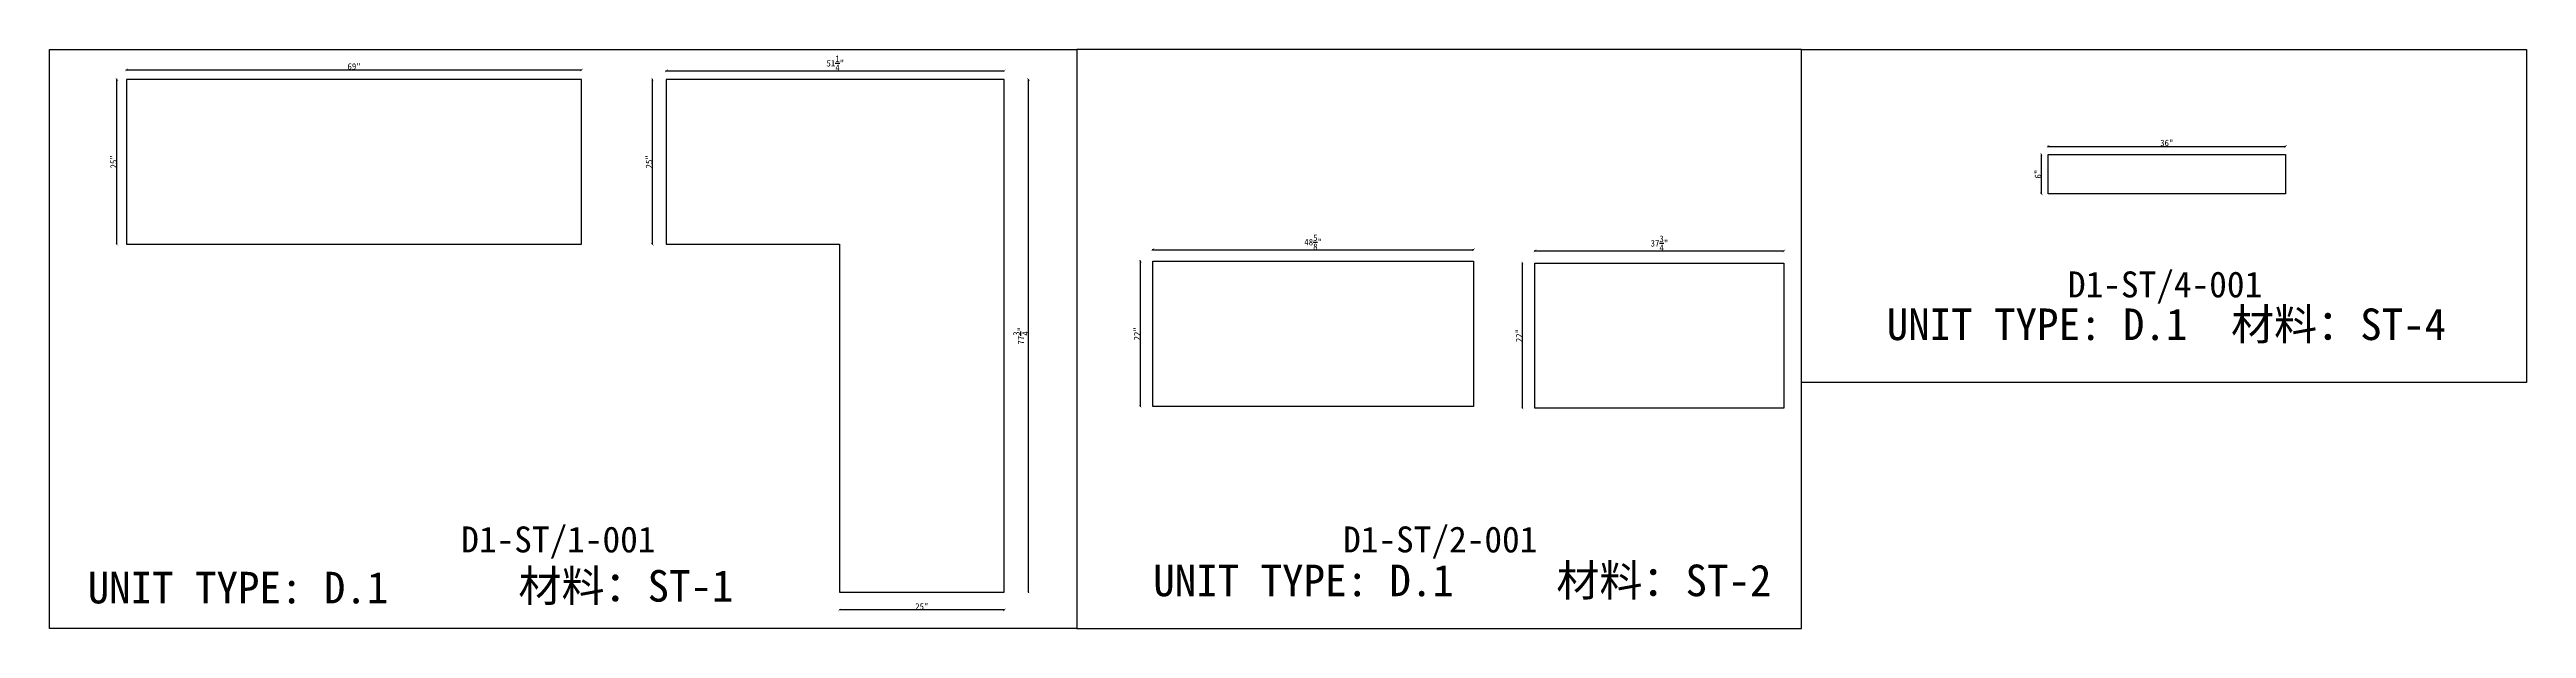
# Model space of a CAD drawing. Header units: millimetres. Extents: x -46966 to 138077, y -48408 to 2116.
# Drawn here: x -46966 to -37426, y -14999 to -12770 of the extents above; entities that cross this region are included whole.
import ezdxf
from ezdxf.enums import TextEntityAlignment as Align

# ---------------------------------------------------------------- set-up
doc = ezdxf.new("R2010")
doc.units = ezdxf.units.MM
doc.layers.add('PART_NUMBER', color=3, linetype='Continuous')
doc.styles.add('样式 1', font='')
doc.styles.get('样式 1').set_extended_font_data('NSimSun')
doc.dimstyles.new('副本 ISO-25', dxfattribs={"dimtxt": 25, "dimasz": 10, "dimexe": 1.5, "dimexo": 0.5, "dimtad": 1, "dimlfac": 0.03937, "dimlunit": 5, "dimtxsty": '样式 1', "dimblk": 'ARCHTICK', "dimcen": 2.5, "dimclrd": 256, "dimclrt": 1, "dimazin": 3, "dimtfac": 1, "dimtmove": 0, "dimatfit": 3, "dimfxlon": 1})

msp = doc.modelspace()

# ---------------------------------------------------------------- texts
at = {"style": '样式 1'}
for s, p in [('UNIT TYPE: D.1', (-39889.784, -13888.572)), ('材料：ST-4', (-38563.503, -13888.572)), ('UNIT TYPE: D.1', (-46819.369, -14902.675)), ('材料：ST-1', (-45160.082, -14896.02)), ('UNIT TYPE: D.1', (-42714.959, -14874.973)), ('材料：ST-2', (-41162.234, -14874.973))]:
    msp.add_text(s, height=121.5865, dxfattribs=at).set_placement(p)
at = {"layer": 'PART_NUMBER', "color": 3, "style": '样式 1'}
for s, p in [('D1-ST/4-001', (-38817.548, -13674.246)), ('D1-ST/1-001', (-45006.304, -14656.415)), ('D1-ST/2-001', (-41609.422, -14656.415))]:
    msp.add_text(s, height=100, dxfattribs=at).set_placement(p, align=Align.MIDDLE_CENTER)

# ---------------------------------------------------------------- blocks, each defined once
blk = doc.blocks.new('_ArchTick')
at = {"color": 0, "linetype": 'ByBlock', "const_width": 0.15}
blk.add_lwpolyline([(-0.5, -0.5), (0.5, 0.5)], dxfattribs=at)
blk = doc.blocks.new('*D60')
at = {"color": 0, "lineweight": -2, "transparency": 16777216}
for p, q in [((-46705.4, -12884.6), (-46707.9, -12884.6)), ((-46705.4, -13519.6), (-46707.9, -13519.6))]:
    blk.add_line(p, q, dxfattribs=at)
at = {"lineweight": -2, "transparency": 16777216}
blk.add_line((-46706.4, -13519.6), (-46706.4, -12884.6), dxfattribs=at)
at = {"layer": 'Defpoints', "color": 0, "transparency": 16777216}
for p in [(-46706.4, -12884.6), (-46669.4, -12884.6), (-46669.4, -13519.6)]:
    blk.add_point(p, dxfattribs=at)
at = {"lineweight": -2, "transparency": 16777216, "xscale": 10, "yscale": 10, "zscale": 10}
for p, rotation in [((-46706.4, -12884.6), 90), ((-46706.4, -13519.6), 270)]:
    blk.add_blockref('_ArchTick', p, dxfattribs=dict(at, rotation=rotation))
at = {"color": 1, "transparency": 16777216, "insert": (-46719.5, -13202.1), "char_height": 25, "attachment_point": 5, "rotation": 90, "style": '样式 1'}
blk.add_mtext('\\A1;25"', dxfattribs=at)
blk = doc.blocks.new('*D61')
at = {"color": 0, "lineweight": -2, "transparency": 16777216}
for p, q in [((-46669.4, -12849.3), (-46669.4, -12846.8)), ((-44916.8, -12849.3), (-44916.8, -12846.8))]:
    blk.add_line(p, q, dxfattribs=at)
at = {"lineweight": -2, "transparency": 16777216}
blk.add_line((-46669.4, -12848.3), (-44916.8, -12848.3), dxfattribs=at)
at = {"layer": 'Defpoints', "color": 0, "transparency": 16777216}
for p in [(-44916.8, -12848.3), (-46669.4, -12884.6), (-44916.8, -12884.6)]:
    blk.add_point(p, dxfattribs=at)
at = {"lineweight": -2, "transparency": 16777216, "xscale": 10, "yscale": 10, "zscale": 10, "rotation": 180}
blk.add_blockref('_ArchTick', (-46669.4, -12848.3), dxfattribs=at)
at = {"lineweight": -2, "transparency": 16777216, "xscale": 10, "yscale": 10, "zscale": 10}
blk.add_blockref('_ArchTick', (-44916.8, -12848.3), dxfattribs=at)
at = {"color": 1, "transparency": 16777216, "insert": (-45793.1, -12835.1), "char_height": 25, "attachment_point": 5, "style": '样式 1'}
blk.add_mtext('\\A1;69"', dxfattribs=at)
blk = doc.blocks.new('*D62')
at = {"color": 0, "lineweight": -2, "transparency": 16777216}
for p, q in [((-44590.5, -12852.5), (-44590.5, -12850)), ((-43288.8, -12852.5), (-43288.8, -12850))]:
    blk.add_line(p, q, dxfattribs=at)
at = {"lineweight": -2, "transparency": 16777216}
blk.add_line((-44590.5, -12851.5), (-43288.8, -12851.5), dxfattribs=at)
at = {"layer": 'Defpoints', "color": 0, "transparency": 16777216}
for p in [(-43288.8, -12851.5), (-44590.5, -12884.6), (-43288.8, -12884.6)]:
    blk.add_point(p, dxfattribs=at)
at = {"lineweight": -2, "transparency": 16777216, "xscale": 10, "yscale": 10, "zscale": 10, "rotation": 180}
blk.add_blockref('_ArchTick', (-44590.5, -12851.5), dxfattribs=at)
at = {"lineweight": -2, "transparency": 16777216, "xscale": 10, "yscale": 10, "zscale": 10}
blk.add_blockref('_ArchTick', (-43288.8, -12851.5), dxfattribs=at)
at = {"color": 1, "transparency": 16777216, "insert": (-43939.6, -12822.4), "char_height": 25, "attachment_point": 5, "style": '样式 1'}
blk.add_mtext('\\A1;51{\\H1x;\\S1/4;}"', dxfattribs=at)
blk = doc.blocks.new('*D63')
at = {"color": 0, "lineweight": -2, "transparency": 16777216}
for p, q in [((-44643, -12884.6), (-44645.5, -12884.6)), ((-44643, -13519.6), (-44645.5, -13519.6))]:
    blk.add_line(p, q, dxfattribs=at)
at = {"lineweight": -2, "transparency": 16777216}
blk.add_line((-44644, -13519.6), (-44644, -12884.6), dxfattribs=at)
at = {"layer": 'Defpoints', "color": 0, "transparency": 16777216}
for p in [(-44644, -12884.6), (-44590.5, -12884.6), (-44590.5, -13519.6)]:
    blk.add_point(p, dxfattribs=at)
at = {"lineweight": -2, "transparency": 16777216, "xscale": 10, "yscale": 10, "zscale": 10}
for p, rotation in [((-44644, -12884.6), 90), ((-44644, -13519.6), 270)]:
    blk.add_blockref('_ArchTick', p, dxfattribs=dict(at, rotation=rotation))
at = {"color": 1, "transparency": 16777216, "insert": (-44657.1, -13202.1), "char_height": 25, "attachment_point": 5, "rotation": 90, "style": '样式 1'}
blk.add_mtext('\\A1;25"', dxfattribs=at)
blk = doc.blocks.new('*D64')
at = {"color": 0, "lineweight": -2, "transparency": 16777216}
for p, q in [((-43923.8, -14926.9), (-43923.8, -14929.4)), ((-43288.8, -14926.9), (-43288.8, -14929.4))]:
    blk.add_line(p, q, dxfattribs=at)
at = {"lineweight": -2, "transparency": 16777216}
blk.add_line((-43288.8, -14927.9), (-43923.8, -14927.9), dxfattribs=at)
at = {"layer": 'Defpoints', "color": 0, "transparency": 16777216}
for p in [(-43923.8, -14859.5), (-43288.8, -14859.5), (-43923.8, -14927.9)]:
    blk.add_point(p, dxfattribs=at)
at = {"lineweight": -2, "transparency": 16777216, "xscale": 10, "yscale": 10, "zscale": 10, "rotation": 180}
blk.add_blockref('_ArchTick', (-43923.8, -14927.9), dxfattribs=at)
at = {"lineweight": -2, "transparency": 16777216, "xscale": 10, "yscale": 10, "zscale": 10}
blk.add_blockref('_ArchTick', (-43288.8, -14927.9), dxfattribs=at)
at = {"color": 1, "transparency": 16777216, "insert": (-43606.3, -14914.7), "char_height": 25, "attachment_point": 5, "style": '样式 1'}
blk.add_mtext('\\A1;25"', dxfattribs=at)
blk = doc.blocks.new('*D65')
at = {"color": 0, "lineweight": -2, "transparency": 16777216}
for p, q in [((-43196.5, -12884.6), (-43194, -12884.6)), ((-43196.5, -14859.5), (-43194, -14859.5))]:
    blk.add_line(p, q, dxfattribs=at)
at = {"lineweight": -2, "transparency": 16777216}
blk.add_line((-43195.5, -14859.5), (-43195.5, -12884.6), dxfattribs=at)
at = {"layer": 'Defpoints', "color": 0, "transparency": 16777216}
for p in [(-43288.8, -12884.6), (-43195.5, -12884.6), (-43288.8, -14859.5)]:
    blk.add_point(p, dxfattribs=at)
at = {"lineweight": -2, "transparency": 16777216, "xscale": 10, "yscale": 10, "zscale": 10}
for p, rotation in [((-43195.5, -12884.6), 90), ((-43195.5, -14859.5), 270)]:
    blk.add_blockref('_ArchTick', p, dxfattribs=dict(at, rotation=rotation))
at = {"color": 1, "transparency": 16777216, "insert": (-43224.6, -13872), "char_height": 25, "attachment_point": 5, "rotation": 90, "style": '样式 1'}
blk.add_mtext('\\A1;77{\\H1x;\\S3/4;}"', dxfattribs=at)
blk = doc.blocks.new('*D66')
at = {"color": 0, "lineweight": -2, "transparency": 16777216}
for p, q in [((-42716.5, -13541.6), (-42716.5, -13539.1)), ((-41481.4, -13541.6), (-41481.4, -13539.1))]:
    blk.add_line(p, q, dxfattribs=at)
at = {"lineweight": -2, "transparency": 16777216}
blk.add_line((-42716.5, -13540.6), (-41481.4, -13540.6), dxfattribs=at)
at = {"layer": 'Defpoints', "color": 0, "transparency": 16777216}
for p in [(-41481.4, -13540.6), (-42716.5, -13585.1), (-41481.4, -13585.1)]:
    blk.add_point(p, dxfattribs=at)
at = {"lineweight": -2, "transparency": 16777216, "xscale": 10, "yscale": 10, "zscale": 10, "rotation": 180}
blk.add_blockref('_ArchTick', (-42716.5, -13540.6), dxfattribs=at)
at = {"lineweight": -2, "transparency": 16777216, "xscale": 10, "yscale": 10, "zscale": 10}
blk.add_blockref('_ArchTick', (-41481.4, -13540.6), dxfattribs=at)
at = {"color": 1, "transparency": 16777216, "insert": (-42099, -13511.5), "char_height": 25, "attachment_point": 5, "style": '样式 1'}
blk.add_mtext('\\A1;48{\\H1x;\\S5/8;}"', dxfattribs=at)
blk = doc.blocks.new('*D67')
at = {"color": 0, "lineweight": -2, "transparency": 16777216}
for p, q in [((-42763.3, -13585.1), (-42765.8, -13585.1)), ((-42763.3, -14143.9), (-42765.8, -14143.9))]:
    blk.add_line(p, q, dxfattribs=at)
at = {"lineweight": -2, "transparency": 16777216}
blk.add_line((-42764.3, -14143.9), (-42764.3, -13585.1), dxfattribs=at)
at = {"layer": 'Defpoints', "color": 0, "transparency": 16777216}
for p in [(-42764.3, -13585.1), (-42716.5, -13585.1), (-42716.5, -14143.9)]:
    blk.add_point(p, dxfattribs=at)
at = {"lineweight": -2, "transparency": 16777216, "xscale": 10, "yscale": 10, "zscale": 10}
for p, rotation in [((-42764.3, -13585.1), 90), ((-42764.3, -14143.9), 270)]:
    blk.add_blockref('_ArchTick', p, dxfattribs=dict(at, rotation=rotation))
at = {"color": 1, "transparency": 16777216, "insert": (-42777.4, -13864.5), "char_height": 25, "attachment_point": 5, "rotation": 90, "style": '样式 1'}
blk.add_mtext('\\A1;22"', dxfattribs=at)
blk = doc.blocks.new('*D68')
at = {"color": 0, "lineweight": -2, "transparency": 16777216}
for p, q in [((-41244.6, -13546.1), (-41244.6, -13543.6)), ((-40285.8, -13546.1), (-40285.8, -13543.6))]:
    blk.add_line(p, q, dxfattribs=at)
at = {"lineweight": -2, "transparency": 16777216}
blk.add_line((-41244.6, -13545.1), (-40285.8, -13545.1), dxfattribs=at)
at = {"layer": 'Defpoints', "color": 0, "transparency": 16777216}
for p in [(-40285.8, -13545.1), (-41244.6, -13592), (-40285.8, -13592)]:
    blk.add_point(p, dxfattribs=at)
at = {"lineweight": -2, "transparency": 16777216, "xscale": 10, "yscale": 10, "zscale": 10, "rotation": 180}
blk.add_blockref('_ArchTick', (-41244.6, -13545.1), dxfattribs=at)
at = {"lineweight": -2, "transparency": 16777216, "xscale": 10, "yscale": 10, "zscale": 10}
blk.add_blockref('_ArchTick', (-40285.8, -13545.1), dxfattribs=at)
at = {"color": 1, "transparency": 16777216, "insert": (-40765.2, -13516), "char_height": 25, "attachment_point": 5, "style": '样式 1'}
blk.add_mtext('\\A1;37{\\H1x;\\S3/4;}"', dxfattribs=at)
blk = doc.blocks.new('*D69')
at = {"color": 0, "lineweight": -2, "transparency": 16777216}
for p, q in [((-41291.8, -13592), (-41294.3, -13592)), ((-41291.8, -14150.8), (-41294.3, -14150.8))]:
    blk.add_line(p, q, dxfattribs=at)
at = {"lineweight": -2, "transparency": 16777216}
blk.add_line((-41292.8, -14150.8), (-41292.8, -13592), dxfattribs=at)
at = {"layer": 'Defpoints', "color": 0, "transparency": 16777216}
for p in [(-41292.8, -13592), (-41244.6, -13592), (-41244.6, -14150.8)]:
    blk.add_point(p, dxfattribs=at)
at = {"lineweight": -2, "transparency": 16777216, "xscale": 10, "yscale": 10, "zscale": 10}
for p, rotation in [((-41292.8, -13592), 90), ((-41292.8, -14150.8), 270)]:
    blk.add_blockref('_ArchTick', p, dxfattribs=dict(at, rotation=rotation))
at = {"color": 1, "transparency": 16777216, "insert": (-41305.9, -13871.4), "char_height": 25, "attachment_point": 5, "rotation": 90, "style": '样式 1'}
blk.add_mtext('\\A1;22"', dxfattribs=at)
blk = doc.blocks.new('*D70')
at = {"color": 0, "lineweight": -2, "transparency": 16777216}
for p, q in [((-39268.1, -13143.6), (-39268.1, -13141.1)), ((-38353.7, -13143.6), (-38353.7, -13141.1))]:
    blk.add_line(p, q, dxfattribs=at)
at = {"lineweight": -2, "transparency": 16777216}
blk.add_line((-39268.1, -13142.6), (-38353.7, -13142.6), dxfattribs=at)
at = {"layer": 'Defpoints', "color": 0, "transparency": 16777216}
for p in [(-38353.7, -13142.6), (-39268.1, -13173.4), (-38353.7, -13173.4)]:
    blk.add_point(p, dxfattribs=at)
at = {"lineweight": -2, "transparency": 16777216, "xscale": 10, "yscale": 10, "zscale": 10, "rotation": 180}
blk.add_blockref('_ArchTick', (-39268.1, -13142.6), dxfattribs=at)
at = {"lineweight": -2, "transparency": 16777216, "xscale": 10, "yscale": 10, "zscale": 10}
blk.add_blockref('_ArchTick', (-38353.7, -13142.6), dxfattribs=at)
at = {"color": 1, "transparency": 16777216, "insert": (-38810.9, -13129.5), "char_height": 25, "attachment_point": 5, "style": '样式 1'}
blk.add_mtext('\\A1;36"', dxfattribs=at)
blk = doc.blocks.new('*D71')
at = {"color": 0, "lineweight": -2, "transparency": 16777216}
for p, q in [((-39292.9, -13173.4), (-39295.4, -13173.4)), ((-39292.9, -13325.8), (-39295.4, -13325.8))]:
    blk.add_line(p, q, dxfattribs=at)
at = {"lineweight": -2, "transparency": 16777216}
blk.add_line((-39293.9, -13325.8), (-39293.9, -13173.4), dxfattribs=at)
at = {"layer": 'Defpoints', "color": 0, "transparency": 16777216}
for p in [(-39293.9, -13173.4), (-39268.1, -13173.4), (-39268.1, -13325.8)]:
    blk.add_point(p, dxfattribs=at)
at = {"lineweight": -2, "transparency": 16777216, "xscale": 10, "yscale": 10, "zscale": 10}
for p, rotation in [((-39293.9, -13173.4), 90), ((-39293.9, -13325.8), 270)]:
    blk.add_blockref('_ArchTick', p, dxfattribs=dict(at, rotation=rotation))
at = {"color": 1, "transparency": 16777216, "insert": (-39307.1, -13249.6), "char_height": 25, "attachment_point": 5, "rotation": 90, "style": '样式 1'}
blk.add_mtext('\\A1;6"', dxfattribs=at)

# ---------------------------------------------------------------- dimensions: what is measured, and where the dimension line sits
for base, p1, p2, picture, middle in [((-46706.356, -12884.605), (-46669.416, -13519.605), (-46669.416, -12884.605), '*D60', (-46719.481, -13202.105)), ((-44643.966, -12884.605), (-44590.521, -13519.605), (-44590.521, -12884.605), '*D63', (-44657.091, -13202.105)), ((-43195.549, -12884.605), (-43288.771, -14859.455), (-43288.771, -12884.605), '*D65', (-43224.642, -13872.03)), ((-39293.927, -13173.415), (-39268.092, -13325.815), (-39268.092, -13173.415), '*D71', (-39307.052, -13249.615)), ((-42764.259, -13585.105), (-42716.496, -14143.905), (-42716.496, -13585.105), '*D67', (-42777.384, -13864.505)), ((-41292.757, -13591.964), (-41244.649, -14150.764), (-41244.649, -13591.964), '*D69', (-41305.882, -13871.364))]:
    dim = msp.add_linear_dim(base=base, p1=p1, p2=p2, angle=90, dimstyle='副本 ISO-25')
    dim.commit()
    dim.dimension.update_dxf_attribs({"geometry": picture, "text_midpoint": middle})
for base, p1, p2, picture, middle in [((-44916.816, -12848.275), (-46669.416, -12884.605), (-44916.816, -12884.605), '*D61', (-45793.116, -12835.15)), ((-43288.771, -12851.473), (-44590.521, -12884.605), (-43288.771, -12884.605), '*D62', (-43939.646, -12822.449)), ((-38353.692, -13142.58), (-39268.092, -13173.415), (-38353.692, -13173.415), '*D70', (-38810.892, -13129.455)), ((-41481.421, -13540.577), (-42716.496, -13585.105), (-41481.421, -13585.105), '*D66', (-42098.958, -13511.483)), ((-40285.799, -13545.107), (-41244.649, -13591.964), (-40285.799, -13591.964), '*D68', (-40765.224, -13516.014)), ((-43923.771, -14927.871), (-43288.771, -14859.455), (-43923.771, -14859.455), '*D64', (-43606.271, -14914.746))]:
    dim = msp.add_linear_dim(base=base, p1=p1, p2=p2, dimstyle='副本 ISO-25')
    dim.commit()
    dim.dimension.update_dxf_attribs({"geometry": picture, "text_midpoint": middle})

# ---------------------------------------------------------------- linework, layer by layer
at = {"color": 1}
for points in [[(-46966.168, -12769.679), (-43009.286, -12769.679), (-43009.286, -14999.246), (-46966.168, -14999.246)], [(-43009.286, -14999.246), (-40217.412, -14999.246), (-40217.412, -12769.679), (-43009.286, -12769.679)], [(-40217.412, -12769.679), (-37425.537, -12769.679), (-37425.537, -14052.077), (-40217.412, -14052.077)]]:
    msp.add_lwpolyline(points, close=True, dxfattribs=at)
for points in [[(-46669.416, -13519.605), (-44916.816, -13519.605), (-44916.816, -12884.605), (-46669.416, -12884.605)], [(-43288.771, -12884.605), (-44590.521, -12884.605), (-44590.521, -13519.605), (-43923.771, -13519.605), (-43923.771, -14859.455), (-43288.771, -14859.455)], [(-39268.092, -13173.415), (-38353.692, -13173.415), (-38353.692, -13325.815), (-39268.092, -13325.815)], [(-42716.496, -13585.105), (-41481.421, -13585.105), (-41481.421, -14143.905), (-42716.496, -14143.905)], [(-41244.649, -13591.964), (-40285.799, -13591.964), (-40285.799, -14150.764), (-41244.649, -14150.764)]]:
    msp.add_lwpolyline(points, close=True)

msp.set_redraw_order([(e.dxf.handle, doc.entitydb.next_handle()) for e in msp.query("TEXT MTEXT ATTDEF DIMENSION ARC_DIMENSION")])  # texts and dimensions are drawn at this point

doc.saveas('drawing.dxf')
